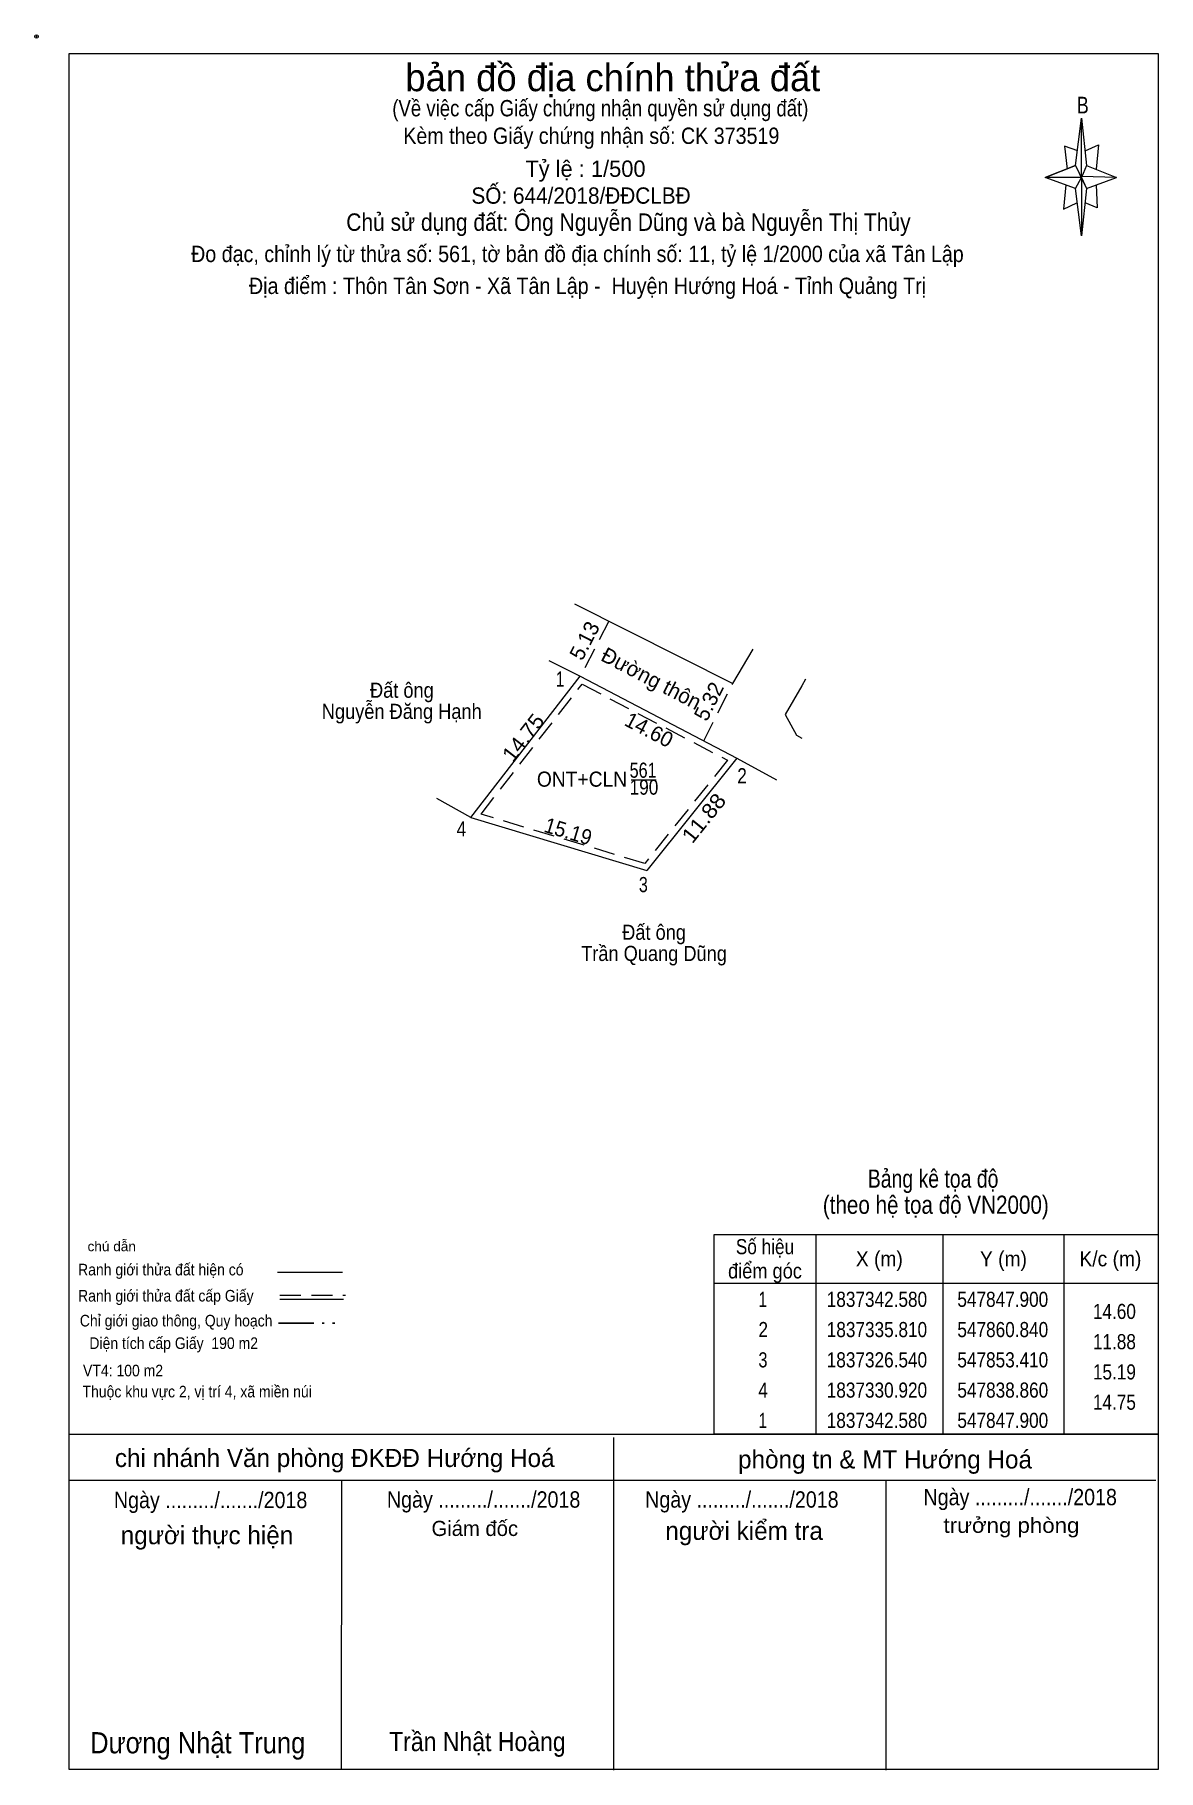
# Model space of a CAD drawing. Header units: metres. Extents: x 547367 to 548328, y 1837029 to 1837396.
# Drawn here: x 547802.8 to 547895.7, y 1837252.2 to 1837395.6 of the extents above; entities that cross this region are included whole.
import ezdxf
from ezdxf.enums import TextEntityAlignment as Align

# ---------------------------------------------------------------- set-up
doc = ezdxf.new("R2010")
doc.units = ezdxf.units.M
doc.header["$LTSCALE"] = 0.58
doc.header["$PDMODE"] = 32
doc.header["$PDSIZE"] = 0.29
for name, pattern in [('DASH_DOUBLE_DOT', [9.2, 5, -1.2, 0.3, -1.2, 0.3, -1.2]), ('DOTTED', [1.5, 0.3, -1.2]), ('MEDIUM_DASHED', [4.5, 3, -1.5])]:
    doc.linetypes.add(name, pattern=pattern)
for name, color, linetype, lineweight in [('1', 7, 'DOTTED', 13), ('10', 7, 'Continuous', 13), ('17', 7, 'Continuous', 13), ('23', 7, 'Continuous', 13), ('5', 7, 'Continuous', 13), ('6', 7, 'Continuous', 13), ('61', 7, 'Continuous', 13), ('63', 7, 'Continuous', 13)]:
    doc.layers.add(name, color=color, linetype=linetype, lineweight=lineweight)
doc.layers.add('34', color=7, linetype='Continuous')

msp = doc.modelspace()

# ---------------------------------------------------------------- texts
at = {"layer": '1'}
for s, width, p in [('561', 0.8, (547853.09, 1837334.2)), ('ONT+CLN', 0.95, (547848.04, 1837333.46)), ('190', 0.85, (547853.16, 1837332.8))]:
    msp.add_text(s, height=1.25, dxfattribs=dict(at, width=width)).set_placement(p, align=Align.CENTER)
at = {"layer": '34', "width": 0.9}
msp.add_text('Chủ sử dụng đất: Ông Nguyễn Dũng và bà Nguyễn Thị Thủy', height=1.44, dxfattribs=at).set_placement((547828.56, 1837379.39))
at = {"layer": '5'}
for s, height, p in [('bản đồ địa chính thửa đất', 2.25, (547850.59, 1837390.93)), ('Tỷ lệ : 1/500', 1.35, (547848.325, 1837383.85))]:
    msp.add_text(s, height=height, dxfattribs=at).set_placement(p, align=Align.CENTER)
for s, height, width, p in [('(Về việc cấp Giấy chứng nhận quyền sử dụng đất)', 1.35, 0.85, (547849.555, 1837388.85)), ('B', 1.378, 0.8, (547889.42, 1837389.09)), ('Kèm theo Giấy chứng nhận số: CK 373519', 1.35, 0.9, (547848.81, 1837386.57)), ('SỐ: 644/2018/ĐĐCLBĐ', 1.35, 0.95, (547847.96, 1837381.63)), ('Đo đạc, chỉnh lý từ thửa số: 561, tờ bản đồ địa chính số: 11, tỷ lệ 1/2000 của xã Tân Lập', 1.35, 0.9, (547847.66, 1837376.81)), ('Địa điểm : Thôn Tân Sơn - Xã Tân Lập -  Huyện Hướng Hoá - Tỉnh Quảng Trị ', 1.35, 0.9, (547848.725, 1837374.17)), ('chú dẫn', 0.7999, 1.05, (547809.18, 1837295.08)), ('Ranh giới thửa đất hiện có ', 0.96, 0.9, (547813.395, 1837293.08)), ('Ranh giới thửa đất cấp Giấy', 0.96, 0.9, (547813.65, 1837290.92)), ('Chỉ giới giao thông, Quy hoạch', 0.96, 0.9, (547814.5, 1837288.86)), ('Diện tích cấp Giấy  190 m2', 0.96, 0.9, (547814.3, 1837287)), ('VT4: 100 m2', 0.96, 0.9, (547810.115, 1837284.74)), ('Thuộc khu vực 2, vị trí 4, xã miền núi', 0.96, 0.9, (547816.24, 1837283))]:
    msp.add_text(s, height=height, dxfattribs=dict(at, width=width)).set_placement(p, align=Align.CENTER)
at = {"layer": '6'}
for s, height, width, p in [('Bảng kê tọa độ ', 1.5, 0.8, (547877.275, 1837300.33)), ('(theo hệ tọa độ VN2000)', 1.5, 0.85, (547877.275, 1837298.17)), ('Ngày ........./......./2018', 1.35, 0.9, (547817.35, 1837273.85)), ('Ngày ........./......./2018', 1.35, 0.9, (547839.91, 1837273.89)), ('Ngày ........./......./2018', 1.35, 0.9, (547861.25, 1837273.89)), ('Ngày ........./......./2018', 1.35, 0.9, (547884.25, 1837274.09)), ('trưởng phòng', 1.25, 1.1, (547883.525, 1837271.81)), ('Dương Nhật Trung', 1.75, 0.9, (547816.285, 1837253.59)), ('Trần Nhật Hoàng', 1.58, 0.9, (547839.395, 1837253.77))]:
    msp.add_text(s, height=height, dxfattribs=dict(at, width=width)).set_placement(p, align=Align.CENTER)
for s, height, p in [('chi nhánh Văn phòng ĐKĐĐ Hướng Hoá', 1.5, (547827.605, 1837277.25)), ('phòng tn & MT Hướng Hoá', 1.5, (547873.08, 1837277.13)), ('người thực hiện', 1.5, (547817.05, 1837270.87)), ('Giám đốc', 1.25, (547839.18, 1837271.55)), ('người kiểm tra', 1.5, (547861.435, 1837271.23))]:
    msp.add_text(s, height=height, dxfattribs=at).set_placement(p, align=Align.CENTER)
at = {"layer": '63'}
for s, rotation, p in [('5.13', 62.486, (547848.802, 1837345.2413)), ('Đường thôn', 332.382, (547853.4853, 1837341.851)), ('5.32', 63.29, (547859.0819, 1837340.2341)), ('14.60', 332.382, (547853.2953, 1837337.6084))]:
    msp.add_text(s, height=1.25, rotation=rotation, dxfattribs=at).set_placement(p, align=Align.CENTER)
for s, width, p in [('Đất ông', 0.9, (547833.155, 1837340.81)), ('Nguyễn Đăng Hạnh', 0.9, (547833.145, 1837339.06)), ('Đất ông', 0.9, (547853.995, 1837320.81)), ('Trần Quang Dũng', 0.9, (547853.99, 1837319.06)), ('Số hiệu', 0.85, (547863.16, 1837294.83)), ('X (m)', 0.95, (547872.61, 1837293.83)), ('Y (m)', 0.95, (547882.865, 1837293.83)), ('K/c (m)', 0.95, (547891.705, 1837293.83)), ('điểm góc', 0.9, (547863.16, 1837292.83)), (' 1', 0.75, (547862.81, 1837290.48)), ('1837342.580', 0.85, (547872.41, 1837290.48)), ('547847.900', 0.85, (547882.81, 1837290.48)), (' 2', 0.85, (547862.815, 1837287.98)), ('1837335.810', 0.85, (547872.41, 1837287.98)), ('547860.840', 0.85, (547882.81, 1837287.98)), (' 3', 0.8, (547862.805, 1837285.48)), ('1837326.540', 0.85, (547872.41, 1837285.48)), ('547853.410', 0.85, (547882.81, 1837285.48)), (' 4', 0.85, (547862.81, 1837282.98)), ('1837330.920', 0.85, (547872.41, 1837282.98)), ('547838.860', 0.85, (547882.81, 1837282.98)), (' 1', 0.75, (547862.81, 1837280.48)), ('1837342.580', 0.85, (547872.41, 1837280.48)), ('547847.900', 0.85, (547882.81, 1837280.48))]:
    msp.add_text(s, height=1.25, dxfattribs=dict(at, width=width)).set_placement(p, align=Align.CENTER)
for s, width, p in [(' 1', 0.75, (547846.58, 1837341.73)), (' 2', 0.85, (547861.66, 1837333.74)), (' 4', 0.85, (547838.47, 1837329.35)), (' 3', 0.8, (547853.48, 1837324.75)), ('14.60', 0.85, (547893.81, 1837289.48)), ('11.88', 0.85, (547893.81, 1837286.98)), ('15.19', 0.85, (547893.81, 1837284.48)), ('14.75', 0.85, (547893.81, 1837281.98))]:
    msp.add_text(s, height=1.25, dxfattribs=dict(at, width=width)).set_placement(p, align=Align.RIGHT)
for s, rotation, width, p in [('14.75', 52.214, 1.05, (547843.6733, 1837337.1371)), ('11.88', 51.287, 1.1, (547858.594, 1837330.4791)), ('15.19', 343.247, 0.95, (547846.7198, 1837329.1751))]:
    msp.add_text(s, height=1.25, rotation=rotation, dxfattribs=dict(at, width=width)).set_placement(p, align=Align.CENTER)

# ---------------------------------------------------------------- linework, layer by layer
at = {"layer": '1', "linetype": 'MEDIUM_DASHED'}
msp.add_lwpolyline([(547848.04, 1837341.94), (547860.07, 1837335.65), (547853.23, 1837327.12), (547839.7, 1837331.19)], close=True, dxfattribs=at)
at = {"layer": '10'}
for points in [[(547847.41, 1837348.56), (547860.49, 1837341.99), (547862.18, 1837344.82)], [(547866.52, 1837342.34), (547866.2, 1837341.8), (547864.84, 1837339.42), (547865.77, 1837337.73)]]:
    msp.add_lwpolyline(points, dxfattribs=at)
at = {"layer": '17'}
for p, q in [((547850.66, 1837252.21), (547850.68, 1837279.69)), ((547828.16, 1837252.23), (547828.18, 1837276.15)), ((547873.16, 1837252.19), (547873.18, 1837276.15))]:
    msp.add_line(p, q, dxfattribs=at)
at = {"layer": '23'}
msp.add_line((547865.76, 1837337.73), (547866.21, 1837337.48), dxfattribs=at)
at = {"layer": '5'}
for p, q in [((547888.82, 1837384.79), (547889.32, 1837388.69)), ((547888.82, 1837382.89), (547886.32, 1837383.79)), ((547889.72, 1837384.79), (547892.22, 1837383.79)), ((547889.72, 1837382.89), (547889.32, 1837378.99)), ((547890.52, 1837383.19), (547890.62, 1837381.29)), ((547890.62, 1837381.29), (547889.62, 1837381.69)), ((547822.87, 1837293.36), (547828.25, 1837293.36)), ((547823.07, 1837291.12), (547828.33, 1837291.12))]:
    msp.add_line(p, q, dxfattribs=at)
at = {"layer": '5', "linetype": 'MEDIUM_DASHED'}
msp.add_line((547823.07, 1837291.44), (547828.51, 1837291.44), dxfattribs=at)
at = {"layer": '5', "linetype": 'DASH_DOUBLE_DOT', "lineweight": 25}
msp.add_line((547822.97, 1837289.14), (547828.21, 1837289.14), dxfattribs=at)
at = {"layer": '5'}
for points in [[(547805.66, 1837394.05), (547895.66, 1837394.05), (547895.66, 1837252.25), (547805.66, 1837252.25)], [(547889.32, 1837388.69), (547889.72, 1837384.79), (547889.32, 1837383.79)], [(547889.32, 1837383.79), (547886.32, 1837383.79), (547888.82, 1837384.79), (547889.72, 1837382.89), (547892.22, 1837383.79), (547889.32, 1837383.89)], [(547889.32, 1837383.79), (547889.32, 1837378.99), (547888.82, 1837382.89)]]:
    msp.add_lwpolyline(points, close=True, dxfattribs=at)
for points in [[(547889.02, 1837385.99), (547887.92, 1837386.39), (547888.12, 1837384.49)], [(547889.62, 1837385.99), (547890.72, 1837386.49), (547890.52, 1837384.49)], [(547889.32, 1837383.79), (547888.82, 1837384.79), (547886.32, 1837383.79)], [(547889.32, 1837383.79), (547889.72, 1837382.89), (547892.22, 1837383.79)], [(547888.02, 1837383.19), (547887.82, 1837381.19), (547888.92, 1837381.69)]]:
    msp.add_lwpolyline(points, dxfattribs=at)
msp.add_point((547802.96, 1837395.45), dxfattribs=at)
at = {"layer": '6'}
for p, q in [((547805.66, 1837279.95), (547895.66, 1837279.95)), ((547805.66, 1837276.15), (547895.46, 1837276.15)), ((547895.66, 1837252.25), (547805.66, 1837252.25))]:
    msp.add_line(p, q, dxfattribs=at)
at = {"layer": '61'}
for p, q in [((547838.86, 1837330.92), (547847.9, 1837342.58)), ((547860.84, 1837335.81), (547853.41, 1837326.54)), ((547860.84, 1837335.81), (547864.11, 1837334.03)), ((547838.86, 1837330.92), (547836.03, 1837332.48)), ((547838.86, 1837330.92), (547853.41, 1837326.54))]:
    msp.add_line(p, q, dxfattribs=at)
msp.add_lwpolyline([(547845.31, 1837343.9), (547847.9, 1837342.58), (547860.84, 1837335.81)], dxfattribs=at)
at = {"layer": '63', "linetype": 'MEDIUM_DASHED'}
for p, q in [((547850.27, 1837347.13), (547847.9, 1837342.58)), ((547858.1, 1837337.24), (547860.49, 1837341.99))]:
    msp.add_line(p, q, dxfattribs=at)
at = {"layer": '63'}
for p, q in [((547852.11, 1837334.03), (547854.18, 1837334.03)), ((547867.36, 1837296.45), (547867.36, 1837279.95)), ((547877.86, 1837296.45), (547877.86, 1837279.95)), ((547887.86, 1837296.45), (547887.86, 1837279.95)), ((547858.96, 1837292.45), (547895.66, 1837292.45))]:
    msp.add_line(p, q, dxfattribs=at)
msp.add_lwpolyline([(547858.96, 1837296.45), (547895.66, 1837296.45), (547895.66, 1837279.95), (547858.96, 1837279.95)], close=True, dxfattribs=at)

msp.set_redraw_order([(e.dxf.handle, doc.entitydb.next_handle()) for e in msp.query("TEXT MTEXT ATTDEF DIMENSION ARC_DIMENSION")])  # texts and dimensions are drawn at this point

doc.saveas('drawing.dxf')
